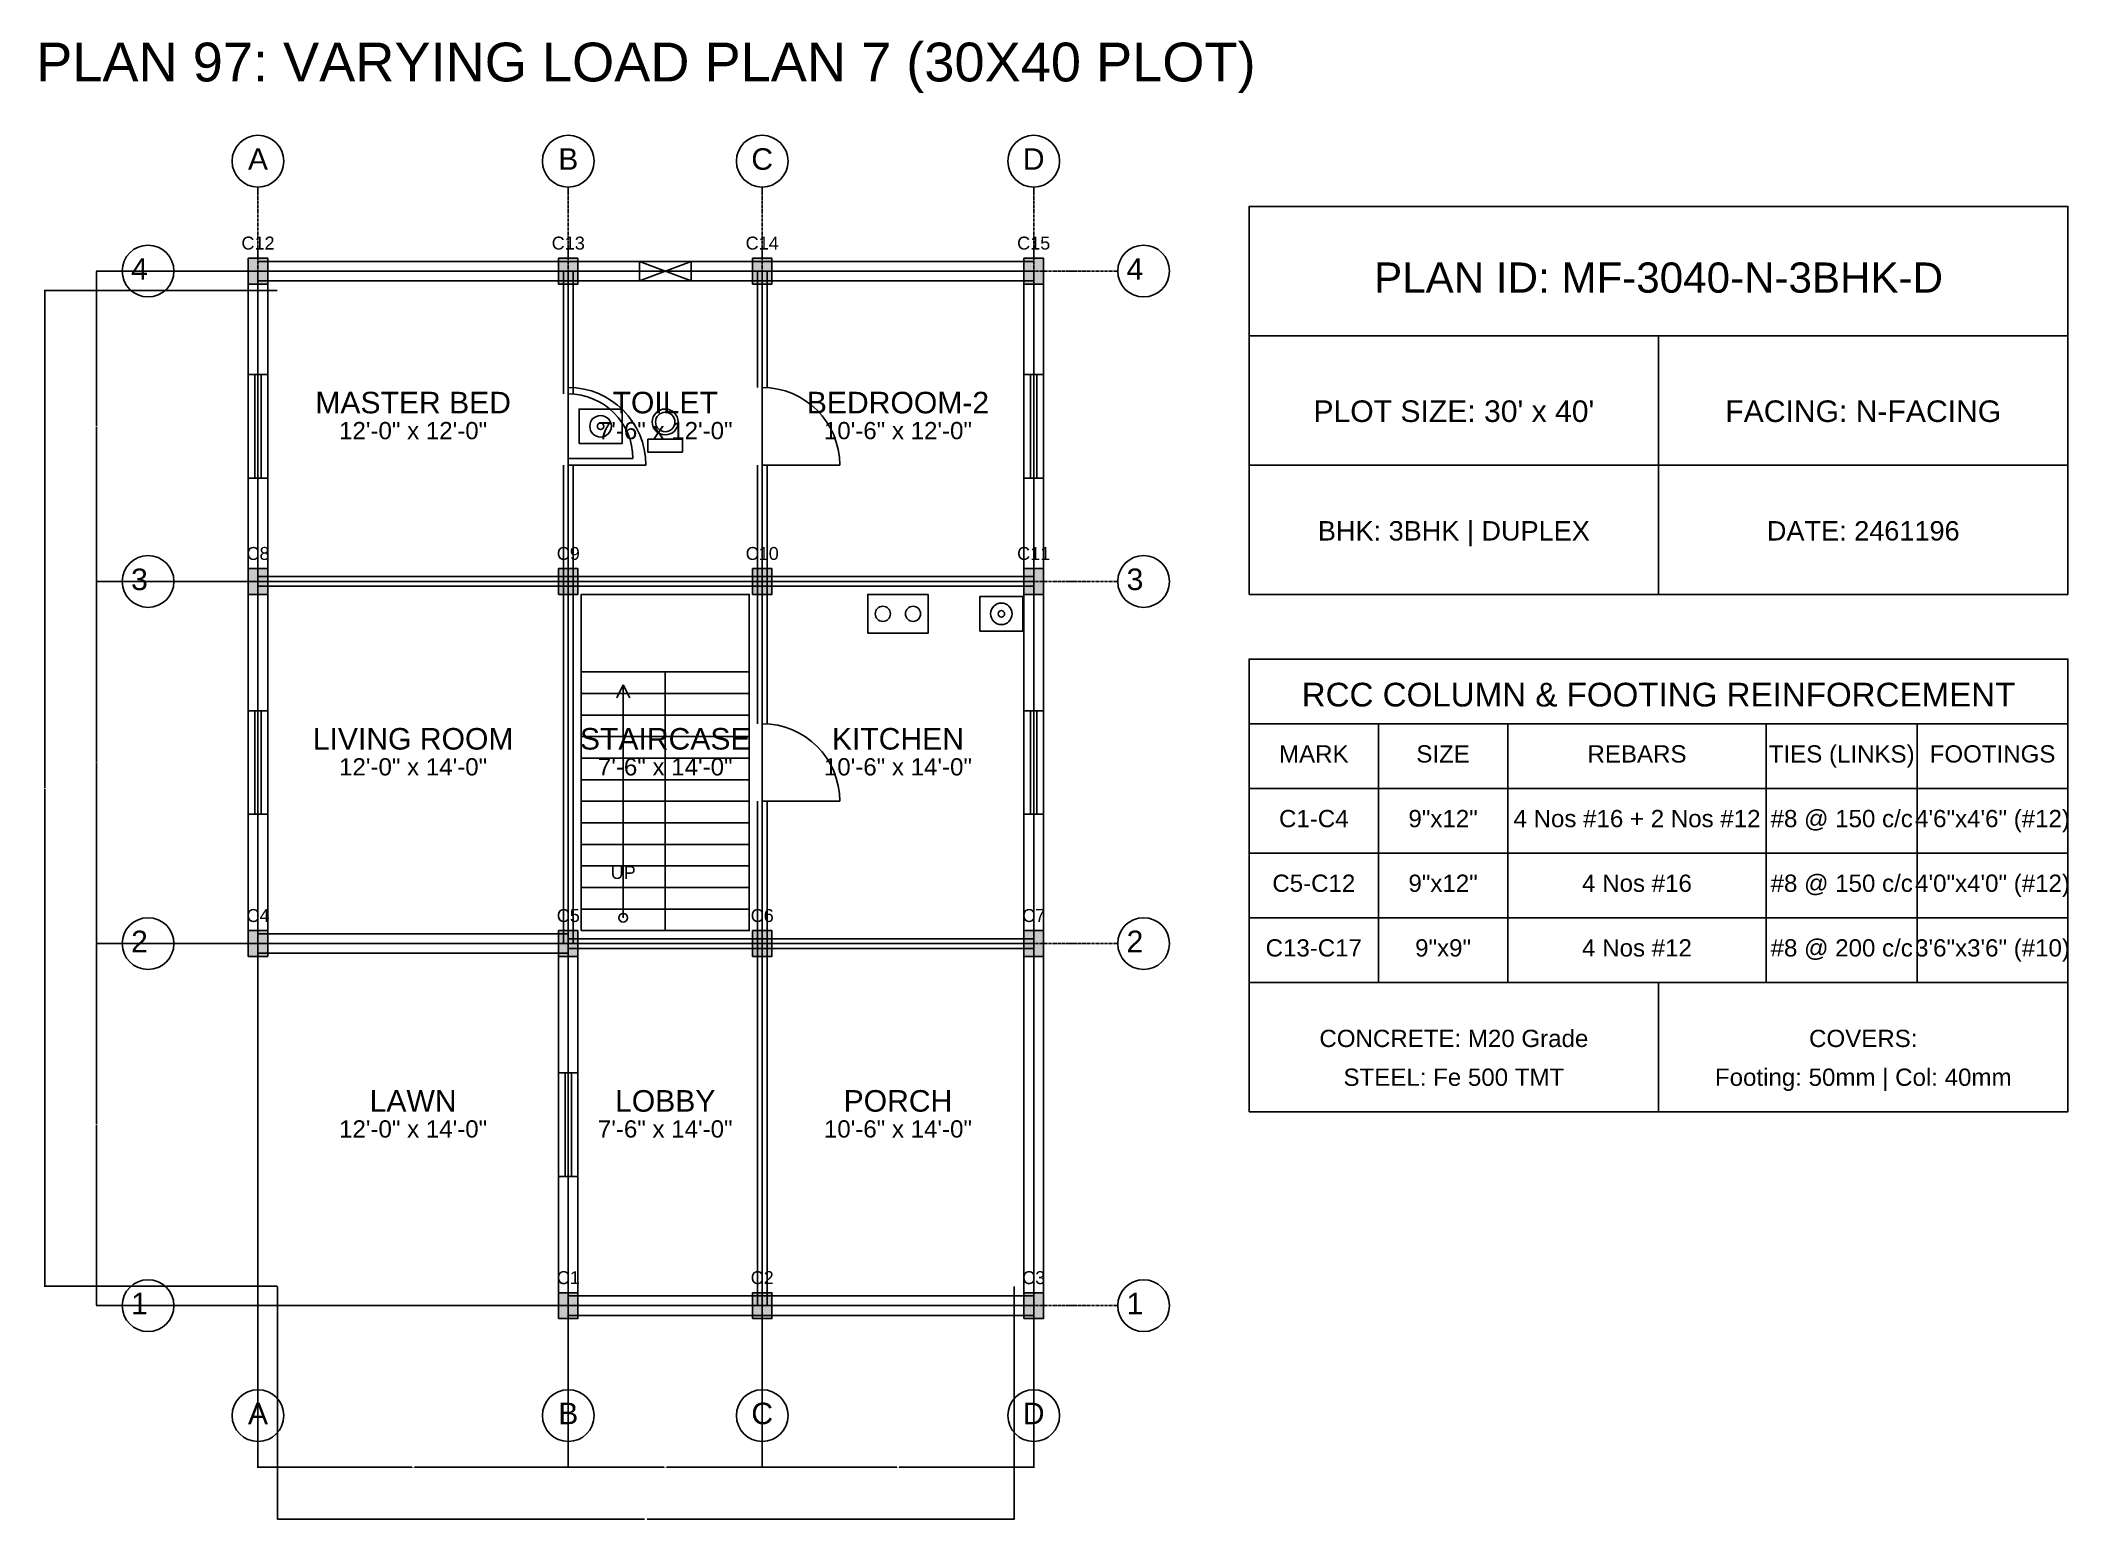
# Model space of a CAD drawing. Header units: inches. Extents: x -134 to 23580, y -99 to 23207.
# Drawn here: x 14899 to 15840, y 22401 to 23087 of the extents above; entities that cross this region are included whole.
import ezdxf
from ezdxf.enums import TextEntityAlignment as Align

# ---------------------------------------------------------------- set-up
doc = ezdxf.new("R2010")
doc.units = ezdxf.units.IN
doc.header["$MEASUREMENT"] = 0
doc.linetypes.add('CENTER', pattern=[2, 1.25, -0.25, 0.25, -0.25])
for name, color, linetype in [('A-COL-HATCH', 251, 'Continuous'), ('A-COLUMN', 1, 'Continuous'), ('A-DIM', 5, 'Continuous'), ('A-DOOR', 30, 'Continuous'), ('A-FIXTURE', 8, 'Continuous'), ('A-STAIR', 6, 'Continuous'), ('A-TEXT', 2, 'Continuous'), ('A-WALL-EXT', 7, 'Continuous'), ('A-WALL-INT', 9, 'Continuous'), ('A-WINDOW', 4, 'Continuous'), ('S-BEAM-FRAMING', 2, 'Continuous'), ('S-BUBBLE', 4, 'Continuous'), ('S-GRID-CENTER', 8, 'CENTER'), ('S-TABLE', 7, 'Continuous'), ('S-TEXT', 3, 'Continuous')]:
    doc.layers.add(name, color=color, linetype=linetype)
doc.styles.get("Standard").update_dxf_attribs({"font": 'arial.ttf'})
doc.dimstyles.get("Standard").update_dxf_attribs({"dimtxt": 0.18, "dimasz": 0.18, "dimexe": 0.18, "dimexo": 0.0625, "dimgap": 0.09, "dimtad": 0, "dimtih": 1, "dimtoh": 1, "dimdec": 4, "dimzin": 0, "dimdsep": 46, "dimtxsty": 'Standard', "dimcen": 0.09, "dimadec": 0, "dimazin": 0, "dimtfac": 1, "dimtdec": 4, "dimtofl": 0, "dimtmove": 0, "dimatfit": 3, "dimfxl": 1, "dimtolj": 1, "dimtzin": 0, "dimarcsym": 0})

msp = doc.modelspace()

# ---------------------------------------------------------------- texts
at = {"layer": 'A-TEXT'}
for s, height, p in [('PLAN 97: VARYING LOAD PLAN 7 (30X40 PLOT)', 18, (15180, 23068)), ('C12', 6, (15000, 22990)), ('C13', 6, (15144, 22990)), ('C14', 6, (15234, 22990)), ('C15', 6, (15360, 22990)), ('PLAN ID: MF-3040-N-3BHK-D', 14, (15650, 22970)), ('MASTER BED', 10, (15072, 22914)), ('TOILET', 10, (15189, 22914)), ('BEDROOM-2', 10, (15297, 22914)), ("PLOT SIZE: 30' x 40'", 10, (15555, 22910)), ('FACING: N-FACING', 10, (15745, 22910)), ('12\'-0" x 12\'-0"', 8, (15072, 22902)), ('7\'-6" x 12\'-0"', 8, (15189, 22902)), ('10\'-6" x 12\'-0"', 8, (15297, 22902)), ('BHK: 3BHK | DUPLEX', 9, (15555, 22855)), ('DATE: 2461196', 9, (15745, 22855)), ('C8', 6, (15000, 22846)), ('C9', 6, (15144, 22846)), ('C10', 6, (15234, 22846)), ('C11', 6, (15360, 22846)), ('LIVING ROOM', 10, (15072, 22758)), ('STAIRCASE', 10, (15189, 22758)), ('KITCHEN', 10, (15297, 22758)), ('12\'-0" x 14\'-0"', 8, (15072, 22746)), ('7\'-6" x 14\'-0"', 8, (15189, 22746)), ('10\'-6" x 14\'-0"', 8, (15297, 22746)), ('UP', 6, (15169.5, 22698)), ('C4', 6, (15000, 22678)), ('C5', 6, (15144, 22678)), ('C6', 6, (15234, 22678)), ('C7', 6, (15360, 22678)), ('LAWN', 10, (15072, 22590)), ('LOBBY', 10, (15189, 22590)), ('PORCH', 10, (15297, 22590)), ('12\'-0" x 14\'-0"', 8, (15072, 22578)), ('7\'-6" x 14\'-0"', 8, (15189, 22578)), ('10\'-6" x 14\'-0"', 8, (15297, 22578)), ('C1', 6, (15144, 22510)), ('C2', 6, (15234, 22510)), ('C3', 6, (15360, 22510))]:
    msp.add_text(s, height=height, dxfattribs=at).set_placement(p, align=Align.CENTER)
at = {"layer": 'S-TEXT'}
for s, height, p in [('A', 10, (15000, 23027)), ('B', 10, (15144, 23027)), ('C', 10, (15234, 23027)), ('D', 10, (15360, 23027)), ('4', 10, (14945, 22976)), ('4', 10, (15407, 22976)), ('3', 10, (14945, 22832)), ('3', 10, (15407, 22832)), ('RCC COLUMN & FOOTING REINFORCEMENT', 11, (15650, 22778)), ('MARK', 8, (15490, 22752)), ('SIZE', 8, (15550, 22752)), ('REBARS', 8, (15640, 22752)), ('TIES (LINKS)', 8, (15735, 22752)), ('FOOTINGS', 8, (15805, 22752)), ('C1-C4', 8, (15490, 22722)), ('9"x12"', 8, (15550, 22722)), ('4 Nos #16 + 2 Nos #12', 8, (15640, 22722)), ('#8 @ 150 c/c', 8, (15735, 22722)), ('4\'6"x4\'6" (#12)', 8, (15805, 22722)), ('#8 @ 150 c/c', 8, (15735, 22692)), ('4\'0"x4\'0" (#12)', 8, (15805, 22692)), ('C5-C12', 8, (15490, 22692)), ('9"x12"', 8, (15550, 22692)), ('4 Nos #16', 8, (15640, 22692)), ('2', 10, (14945, 22664)), ('2', 10, (15407, 22664)), ('C13-C17', 8, (15490, 22662)), ('9"x9"', 8, (15550, 22662)), ('4 Nos #12', 8, (15640, 22662)), ('#8 @ 200 c/c', 8, (15735, 22662)), ('3\'6"x3\'6" (#10)', 8, (15805, 22662)), ('CONCRETE: M20 Grade', 8, (15555, 22620)), ('COVERS:', 8, (15745, 22620)), ('STEEL: Fe 500 TMT', 8, (15555, 22602)), ('Footing: 50mm | Col: 40mm', 8, (15745, 22602)), ('1', 10, (14945, 22496)), ('1', 10, (15407, 22496)), ('A', 10, (15000, 22445)), ('B', 10, (15144, 22445)), ('C', 10, (15234, 22445)), ('D', 10, (15360, 22445))]:
    msp.add_text(s, height=height, dxfattribs=at).set_placement(p, align=Align.CENTER)

# ---------------------------------------------------------------- blocks, each defined once
blk = doc.blocks.new('*D828')
at = {"layer": 'A-DIM', "color": 0, "lineweight": -2, "transparency": 16777216}
for p, q in [((15000, 22508.94), (15000, 22424.82)), ((15144, 22508.94), (15144, 22424.82)), ((15000.18, 22425), (15071.41, 22425)), ((15143.82, 22425), (15072.59, 22425))]:
    blk.add_line(p, q, dxfattribs=at)
at = {"layer": 'A-DIM', "color": 0, "transparency": 16777216}
for points in [[(15000.18, 22425.03), (15000.18, 22424.97), (15000, 22425)], [(15143.82, 22425.03), (15143.82, 22424.97), (15144, 22425)]]:
    blk.add_solid(points, dxfattribs=at)
at = {"layer": 'Defpoints', "color": 0, "transparency": 16777216}
for p in [(15000, 22509), (15144, 22509), (15144, 22425)]:
    blk.add_point(p, dxfattribs=at)
at = {"layer": 'A-DIM', "color": 0, "transparency": 16777216, "insert": (15072, 22425), "char_height": 0.18, "attachment_point": 5}
blk.add_mtext('\\A1;144.0000', dxfattribs=at)
blk = doc.blocks.new('*D829')
at = {"layer": 'A-DIM', "color": 0, "lineweight": -2, "transparency": 16777216}
for p, q in [((15144, 22508.94), (15144, 22424.82)), ((15234, 22508.94), (15234, 22424.82)), ((15144.18, 22425), (15188.47, 22425)), ((15233.82, 22425), (15189.53, 22425))]:
    blk.add_line(p, q, dxfattribs=at)
at = {"layer": 'A-DIM', "color": 0, "transparency": 16777216}
for points in [[(15144.18, 22425.03), (15144.18, 22424.97), (15144, 22425)], [(15233.82, 22425.03), (15233.82, 22424.97), (15234, 22425)]]:
    blk.add_solid(points, dxfattribs=at)
at = {"layer": 'Defpoints', "color": 0, "transparency": 16777216}
for p in [(15144, 22509), (15234, 22509), (15234, 22425)]:
    blk.add_point(p, dxfattribs=at)
at = {"layer": 'A-DIM', "color": 0, "transparency": 16777216, "insert": (15189, 22425), "char_height": 0.18, "attachment_point": 5}
blk.add_mtext('\\A1;90.0000', dxfattribs=at)
blk = doc.blocks.new('*D830')
at = {"layer": 'A-DIM', "color": 0, "lineweight": -2, "transparency": 16777216}
for p, q in [((15234, 22508.94), (15234, 22424.82)), ((15360, 22508.94), (15360, 22424.82)), ((15234.18, 22425), (15296.41, 22425)), ((15359.82, 22425), (15297.59, 22425))]:
    blk.add_line(p, q, dxfattribs=at)
at = {"layer": 'A-DIM', "color": 0, "transparency": 16777216}
for points in [[(15234.18, 22425.03), (15234.18, 22424.97), (15234, 22425)], [(15359.82, 22425.03), (15359.82, 22424.97), (15360, 22425)]]:
    blk.add_solid(points, dxfattribs=at)
at = {"layer": 'Defpoints', "color": 0, "transparency": 16777216}
for p in [(15234, 22509), (15360, 22509), (15360, 22425)]:
    blk.add_point(p, dxfattribs=at)
at = {"layer": 'A-DIM', "color": 0, "transparency": 16777216, "insert": (15297, 22425), "char_height": 0.18, "attachment_point": 5}
blk.add_mtext('\\A1;126.0000', dxfattribs=at)
blk = doc.blocks.new('*D831')
at = {"layer": 'A-DIM', "color": 0, "lineweight": -2, "transparency": 16777216}
for p, q in [((15009, 22508.94), (15009, 22400.82)), ((15351, 22508.94), (15351, 22400.82)), ((15009.18, 22401), (15179.4, 22401)), ((15350.82, 22401), (15180.6, 22401))]:
    blk.add_line(p, q, dxfattribs=at)
at = {"layer": 'A-DIM', "color": 0, "transparency": 16777216}
for points in [[(15009.18, 22401.03), (15009.18, 22400.97), (15009, 22401)], [(15350.82, 22401.03), (15350.82, 22400.97), (15351, 22401)]]:
    blk.add_solid(points, dxfattribs=at)
at = {"layer": 'Defpoints', "color": 0, "transparency": 16777216}
for p in [(15009, 22509), (15351, 22509), (15351, 22401)]:
    blk.add_point(p, dxfattribs=at)
at = {"layer": 'A-DIM', "color": 0, "transparency": 16777216, "insert": (15180, 22401), "char_height": 0.18, "attachment_point": 5}
blk.add_mtext('\\A1;342.0000', dxfattribs=at)
blk = doc.blocks.new('*D832')
at = {"layer": 'A-DIM', "color": 0, "lineweight": -2, "transparency": 16777216}
for p, q in [((15008.94, 22668), (14924.82, 22668)), ((14925, 22667.82), (14925, 22584.18)), ((14925, 22500.18), (14925, 22583.82)), ((15008.94, 22500), (14924.82, 22500))]:
    blk.add_line(p, q, dxfattribs=at)
at = {"layer": 'A-DIM', "color": 0, "transparency": 16777216}
for points in [[(14924.97, 22667.82), (14925.03, 22667.82), (14925, 22668)], [(14924.97, 22500.18), (14925.03, 22500.18), (14925, 22500)]]:
    blk.add_solid(points, dxfattribs=at)
at = {"layer": 'Defpoints', "color": 0, "transparency": 16777216}
for p in [(14925, 22668), (15009, 22668), (15009, 22500)]:
    blk.add_point(p, dxfattribs=at)
at = {"layer": 'A-DIM', "color": 0, "transparency": 16777216, "insert": (14925, 22584), "char_height": 0.18, "attachment_point": 5}
blk.add_mtext('\\A1;168.0000', dxfattribs=at)
blk = doc.blocks.new('*D833')
at = {"layer": 'A-DIM', "color": 0, "lineweight": -2, "transparency": 16777216}
for p, q in [((15008.94, 22836), (14924.82, 22836)), ((14925, 22835.82), (14925, 22752.18)), ((14925, 22668.18), (14925, 22751.82)), ((15008.94, 22668), (14924.82, 22668))]:
    blk.add_line(p, q, dxfattribs=at)
at = {"layer": 'A-DIM', "color": 0, "transparency": 16777216}
for points in [[(14924.97, 22835.82), (14925.03, 22835.82), (14925, 22836)], [(14924.97, 22668.18), (14925.03, 22668.18), (14925, 22668)]]:
    blk.add_solid(points, dxfattribs=at)
at = {"layer": 'Defpoints', "color": 0, "transparency": 16777216}
for p in [(14925, 22836), (15009, 22836), (15009, 22668)]:
    blk.add_point(p, dxfattribs=at)
at = {"layer": 'A-DIM', "color": 0, "transparency": 16777216, "insert": (14925, 22752), "char_height": 0.18, "attachment_point": 5}
blk.add_mtext('\\A1;168.0000', dxfattribs=at)
blk = doc.blocks.new('*D834')
at = {"layer": 'A-DIM', "color": 0, "lineweight": -2, "transparency": 16777216}
for p, q in [((15008.94, 22980), (14924.82, 22980)), ((14925, 22979.82), (14925, 22908.18)), ((14925, 22836.18), (14925, 22907.82)), ((15008.94, 22836), (14924.82, 22836))]:
    blk.add_line(p, q, dxfattribs=at)
at = {"layer": 'A-DIM', "color": 0, "transparency": 16777216}
for points in [[(14924.97, 22979.82), (14925.03, 22979.82), (14925, 22980)], [(14924.97, 22836.18), (14925.03, 22836.18), (14925, 22836)]]:
    blk.add_solid(points, dxfattribs=at)
at = {"layer": 'Defpoints', "color": 0, "transparency": 16777216}
for p in [(14925, 22980), (15009, 22980), (15009, 22836)]:
    blk.add_point(p, dxfattribs=at)
at = {"layer": 'A-DIM', "color": 0, "transparency": 16777216, "insert": (14925, 22908), "char_height": 0.18, "attachment_point": 5}
blk.add_mtext('\\A1;144.0000', dxfattribs=at)
blk = doc.blocks.new('*D835')
at = {"layer": 'A-DIM', "color": 0, "lineweight": -2, "transparency": 16777216}
for p, q in [((15008.94, 22971), (14900.82, 22971)), ((14901, 22970.82), (14901, 22740.18)), ((14901, 22509.18), (14901, 22739.82)), ((15008.94, 22509), (14900.82, 22509))]:
    blk.add_line(p, q, dxfattribs=at)
at = {"layer": 'A-DIM', "color": 0, "transparency": 16777216}
for points in [[(14900.97, 22970.82), (14901.03, 22970.82), (14901, 22971)], [(14900.97, 22509.18), (14901.03, 22509.18), (14901, 22509)]]:
    blk.add_solid(points, dxfattribs=at)
at = {"layer": 'Defpoints', "color": 0, "transparency": 16777216}
for p in [(14901, 22971), (15009, 22971), (15009, 22509)]:
    blk.add_point(p, dxfattribs=at)
at = {"layer": 'A-DIM', "color": 0, "transparency": 16777216, "insert": (14901, 22740), "char_height": 0.18, "attachment_point": 5}
blk.add_mtext('\\A1;462.0000', dxfattribs=at)

# ---------------------------------------------------------------- dimensions: what is measured, and where the dimension line sits
at = {"layer": 'A-DIM'}
for base, p1, p2, picture, middle in [((14925, 22980), (15009, 22836), (15009, 22980), '*D834', (14925, 22908)), ((14901, 22971), (15009, 22509), (15009, 22971), '*D835', (14901, 22740)), ((14925, 22836), (15009, 22668), (15009, 22836), '*D833', (14925, 22752)), ((14925, 22668), (15009, 22500), (15009, 22668), '*D832', (14925, 22584))]:
    dim = msp.add_linear_dim(base=base, p1=p1, p2=p2, angle=90, dimstyle='Standard', dxfattribs=at)
    dim.commit()
    dim.dimension.update_dxf_attribs({"geometry": picture, "text_midpoint": middle})
for base, p1, p2, picture, middle in [((15144, 22425), (15000, 22509), (15144, 22509), '*D828', (15072, 22425)), ((15351, 22401), (15009, 22509), (15351, 22509), '*D831', (15180, 22401)), ((15234, 22425), (15144, 22509), (15234, 22509), '*D829', (15189, 22425)), ((15360, 22425), (15234, 22509), (15360, 22509), '*D830', (15297, 22425))]:
    dim = msp.add_linear_dim(base=base, p1=p1, p2=p2, dimstyle='Standard', dxfattribs=at)
    dim.commit()
    dim.dimension.update_dxf_attribs({"geometry": picture, "text_midpoint": middle})

# ---------------------------------------------------------------- linework, layer by layer
at = {"layer": 'A-COL-HATCH'}
for points in [[(14995.5, 22974), (15004.5, 22974), (14995.5, 22986), (15004.5, 22986)], [(15139.5, 22974), (15148.5, 22974), (15139.5, 22986), (15148.5, 22986)], [(15229.5, 22974), (15238.5, 22974), (15229.5, 22986), (15238.5, 22986)], [(15355.5, 22974), (15364.5, 22974), (15355.5, 22986), (15364.5, 22986)], [(14995.5, 22830), (15004.5, 22830), (14995.5, 22842), (15004.5, 22842)], [(15139.5, 22830), (15148.5, 22830), (15139.5, 22842), (15148.5, 22842)], [(15229.5, 22830), (15238.5, 22830), (15229.5, 22842), (15238.5, 22842)], [(15355.5, 22830), (15364.5, 22830), (15355.5, 22842), (15364.5, 22842)], [(14995.5, 22662), (15004.5, 22662), (14995.5, 22674), (15004.5, 22674)], [(15139.5, 22662), (15148.5, 22662), (15139.5, 22674), (15148.5, 22674)], [(15229.5, 22662), (15238.5, 22662), (15229.5, 22674), (15238.5, 22674)], [(15355.5, 22662), (15364.5, 22662), (15355.5, 22674), (15364.5, 22674)], [(15139.5, 22494), (15148.5, 22494), (15139.5, 22506), (15148.5, 22506)], [(15229.5, 22494), (15238.5, 22494), (15229.5, 22506), (15238.5, 22506)], [(15355.5, 22494), (15364.5, 22494), (15355.5, 22506), (15364.5, 22506)]]:
    msp.add_solid(points, dxfattribs=at)
at = {"layer": 'A-COLUMN'}
for points in [[(14995.5, 22974), (15004.5, 22974), (15004.5, 22986), (14995.5, 22986)], [(15139.5, 22974), (15148.5, 22974), (15148.5, 22986), (15139.5, 22986)], [(15229.5, 22974), (15238.5, 22974), (15238.5, 22986), (15229.5, 22986)], [(15355.5, 22974), (15364.5, 22974), (15364.5, 22986), (15355.5, 22986)], [(14995.5, 22830), (15004.5, 22830), (15004.5, 22842), (14995.5, 22842)], [(15139.5, 22830), (15148.5, 22830), (15148.5, 22842), (15139.5, 22842)], [(15229.5, 22830), (15238.5, 22830), (15238.5, 22842), (15229.5, 22842)], [(15355.5, 22830), (15364.5, 22830), (15364.5, 22842), (15355.5, 22842)], [(14995.5, 22662), (15004.5, 22662), (15004.5, 22674), (14995.5, 22674)], [(15139.5, 22662), (15148.5, 22662), (15148.5, 22674), (15139.5, 22674)], [(15229.5, 22662), (15238.5, 22662), (15238.5, 22674), (15229.5, 22674)], [(15355.5, 22662), (15364.5, 22662), (15364.5, 22674), (15355.5, 22674)], [(15139.5, 22494), (15148.5, 22494), (15148.5, 22506), (15139.5, 22506)], [(15229.5, 22494), (15238.5, 22494), (15238.5, 22506), (15229.5, 22506)], [(15355.5, 22494), (15364.5, 22494), (15364.5, 22506), (15355.5, 22506)]]:
    msp.add_lwpolyline(points, close=True, dxfattribs=at)
at = {"layer": 'A-DOOR'}
for p, q in [((15144, 22893), (15174, 22893)), ((15144, 22890), (15180, 22890)), ((15234, 22890), (15270, 22890)), ((15234, 22734), (15270, 22734))]:
    msp.add_line(p, q, dxfattribs=at)
for centre, radius in [((15144, 22890), 36), ((15144, 22893), 30), ((15234, 22890), 36), ((15234, 22734), 36)]:
    msp.add_arc(centre, radius, 0, 90, dxfattribs=at)
at = {"layer": 'A-FIXTURE'}
for points in [[(15149, 22900), (15169, 22900), (15169, 22916), (15149, 22916)], [(15181, 22896), (15197, 22896), (15197, 22902), (15181, 22902)], [(15283, 22812), (15311, 22812), (15311, 22830), (15283, 22830)], [(15335, 22813), (15355, 22813), (15355, 22829), (15335, 22829)]]:
    msp.add_lwpolyline(points, close=True, dxfattribs=at)
for centre, radius in [((15159, 22908), 5), ((15159, 22908), 1.5), ((15189, 22910), 6), ((15189, 22910), 4.5), ((15290, 22821), 3.5), ((15304, 22821), 3.5), ((15345, 22821), 5), ((15345, 22821), 1.5)]:
    msp.add_circle(centre, radius, dxfattribs=at)
at = {"layer": 'A-STAIR'}
for p, q in [((15150, 22794), (15228, 22794)), ((15169.5, 22788), (15166.5, 22782)), ((15169.5, 22680), (15169.5, 22788)), ((15169.5, 22788), (15172.5, 22782)), ((15189, 22674), (15189, 22794)), ((15150, 22784), (15189, 22784)), ((15189, 22784), (15228, 22784)), ((15150, 22774), (15189, 22774)), ((15189, 22774), (15228, 22774)), ((15150, 22764), (15189, 22764)), ((15189, 22764), (15228, 22764)), ((15150, 22754), (15189, 22754)), ((15189, 22754), (15228, 22754)), ((15150, 22744), (15189, 22744)), ((15189, 22744), (15228, 22744)), ((15150, 22734), (15189, 22734)), ((15189, 22734), (15228, 22734)), ((15150, 22724), (15189, 22724)), ((15189, 22724), (15228, 22724)), ((15150, 22714), (15189, 22714)), ((15189, 22714), (15228, 22714)), ((15150, 22704), (15189, 22704)), ((15189, 22704), (15228, 22704)), ((15150, 22694), (15189, 22694)), ((15189, 22694), (15228, 22694)), ((15150, 22684), (15189, 22684)), ((15189, 22684), (15228, 22684))]:
    msp.add_line(p, q, dxfattribs=at)
msp.add_lwpolyline([(15150, 22674), (15228, 22674), (15228, 22830), (15150, 22830)], close=True, dxfattribs=at)
msp.add_circle((15169.5, 22680), 2, dxfattribs=at)
at = {"layer": 'A-WALL-EXT'}
for p, q in [((15000, 22984.5), (15144, 22984.5)), ((15144, 22984.5), (15177, 22984.5)), ((15201, 22984.5), (15234, 22984.5)), ((15234, 22984.5), (15360, 22984.5)), ((14995.5, 22932), (14995.5, 22980)), ((15000, 22975.5), (15144, 22975.5)), ((15004.5, 22932), (15004.5, 22980)), ((15144, 22975.5), (15177, 22975.5)), ((15201, 22975.5), (15234, 22975.5)), ((15234, 22975.5), (15360, 22975.5)), ((15355.5, 22932), (15355.5, 22980)), ((15364.5, 22932), (15364.5, 22980)), ((15460, 22950), (15840, 22950)), ((15650, 22830), (15650, 22950)), ((15460, 22890), (15840, 22890)), ((14995.5, 22836), (14995.5, 22884)), ((15004.5, 22836), (15004.5, 22884)), ((15355.5, 22836), (15355.5, 22884)), ((15364.5, 22836), (15364.5, 22884)), ((14995.5, 22776), (14995.5, 22836)), ((15004.5, 22776), (15004.5, 22836)), ((15355.5, 22776), (15355.5, 22836)), ((15364.5, 22776), (15364.5, 22836)), ((14995.5, 22668), (14995.5, 22728)), ((15004.5, 22668), (15004.5, 22728)), ((15355.5, 22668), (15355.5, 22728)), ((15364.5, 22668), (15364.5, 22728)), ((15000, 22672.5), (15144, 22672.5)), ((15000, 22663.5), (15144, 22663.5)), ((15139.5, 22608), (15139.5, 22668)), ((15148.5, 22608), (15148.5, 22668)), ((15355.5, 22500), (15355.5, 22668)), ((15364.5, 22500), (15364.5, 22668)), ((15139.5, 22500), (15139.5, 22560)), ((15148.5, 22500), (15148.5, 22560)), ((15144, 22504.5), (15234, 22504.5)), ((15234, 22504.5), (15360, 22504.5)), ((15144, 22495.5), (15234, 22495.5)), ((15234, 22495.5), (15360, 22495.5))]:
    msp.add_line(p, q, dxfattribs=at)
msp.add_lwpolyline([(15460, 22830), (15840, 22830), (15840, 23010), (15460, 23010)], close=True, dxfattribs=at)
at = {"layer": 'A-WALL-INT'}
for p, q in [((15141.75, 22923), (15141.75, 22980)), ((15146.25, 22923), (15146.25, 22980)), ((15231.75, 22926), (15231.75, 22980)), ((15236.25, 22926), (15236.25, 22980)), ((15141.75, 22836), (15141.75, 22890)), ((15146.25, 22836), (15146.25, 22890)), ((15231.75, 22836), (15231.75, 22890)), ((15236.25, 22836), (15236.25, 22890)), ((15000, 22838.25), (15144, 22838.25)), ((15000, 22833.75), (15144, 22833.75)), ((15141.75, 22668), (15141.75, 22836)), ((15144, 22838.25), (15234, 22838.25)), ((15144, 22833.75), (15234, 22833.75)), ((15146.25, 22668), (15146.25, 22836)), ((15231.75, 22770), (15231.75, 22836)), ((15234, 22838.25), (15360, 22838.25)), ((15234, 22833.75), (15360, 22833.75)), ((15236.25, 22770), (15236.25, 22836)), ((15231.75, 22668), (15231.75, 22734)), ((15236.25, 22668), (15236.25, 22734)), ((15144, 22670.25), (15234, 22670.25)), ((15144, 22665.75), (15234, 22665.75)), ((15231.75, 22500), (15231.75, 22668)), ((15234, 22670.25), (15360, 22670.25)), ((15234, 22665.75), (15360, 22665.75)), ((15236.25, 22500), (15236.25, 22668))]:
    msp.add_line(p, q, dxfattribs=at)
at = {"layer": 'A-WINDOW'}
for p, q in [((15177, 22975.5), (15201, 22984.5)), ((15177, 22984.5), (15201, 22975.5)), ((14998.5, 22884), (14998.5, 22932)), ((15001.5, 22884), (15001.5, 22932)), ((15358.5, 22884), (15358.5, 22932)), ((15361.5, 22884), (15361.5, 22932)), ((14998.5, 22728), (14998.5, 22776)), ((15001.5, 22728), (15001.5, 22776)), ((15358.5, 22728), (15358.5, 22776)), ((15361.5, 22728), (15361.5, 22776)), ((15142.5, 22560), (15142.5, 22608)), ((15145.5, 22560), (15145.5, 22608))]:
    msp.add_line(p, q, dxfattribs=at)
for points in [[(15177, 22975.5), (15201, 22975.5), (15201, 22984.5), (15177, 22984.5)], [(14995.5, 22884), (15004.5, 22884), (15004.5, 22932), (14995.5, 22932)], [(15355.5, 22884), (15364.5, 22884), (15364.5, 22932), (15355.5, 22932)], [(14995.5, 22728), (15004.5, 22728), (15004.5, 22776), (14995.5, 22776)], [(15355.5, 22728), (15364.5, 22728), (15364.5, 22776), (15355.5, 22776)], [(15139.5, 22560), (15148.5, 22560), (15148.5, 22608), (15139.5, 22608)]]:
    msp.add_lwpolyline(points, close=True, dxfattribs=at)
at = {"layer": 'S-BEAM-FRAMING'}
for p, q in [((15000, 22500), (15000, 22980)), ((15000, 22980), (15360, 22980)), ((15144, 22500), (15144, 22980)), ((15234, 22500), (15234, 22980)), ((15360, 22500), (15360, 22980)), ((15000, 22836), (15360, 22836)), ((15000, 22668), (15360, 22668)), ((15000, 22500), (15360, 22500))]:
    msp.add_line(p, q, dxfattribs=at)
at = {"layer": 'S-BUBBLE'}
for centre in [(15000, 23031), (15144, 23031), (15234, 23031), (15360, 23031), (14949, 22980), (15411, 22980), (14949, 22836), (15411, 22836), (14949, 22668), (15411, 22668), (14949, 22500), (15411, 22500), (15000, 22449), (15144, 22449), (15234, 22449), (15360, 22449)]:
    msp.add_circle(centre, 12, dxfattribs=at)
at = {"layer": 'S-GRID-CENTER'}
for p, q in [((15000, 22461), (15000, 23019)), ((15144, 22461), (15144, 23019)), ((15234, 22461), (15234, 23019)), ((15360, 22461), (15360, 23019)), ((14961, 22980), (15399, 22980)), ((14961, 22836), (15399, 22836)), ((14961, 22668), (15399, 22668)), ((14961, 22500), (15399, 22500))]:
    msp.add_line(p, q, dxfattribs=at)
at = {"layer": 'S-TABLE'}
for points in [[(15460, 22770), (15840, 22770), (15840, 22800), (15460, 22800)], [(15460, 22740), (15520, 22740), (15520, 22770), (15460, 22770)], [(15520, 22740), (15580, 22740), (15580, 22770), (15520, 22770)], [(15580, 22740), (15700, 22740), (15700, 22770), (15580, 22770)], [(15700, 22740), (15770, 22740), (15770, 22770), (15700, 22770)], [(15770, 22740), (15840, 22740), (15840, 22770), (15770, 22770)], [(15460, 22710), (15520, 22710), (15520, 22740), (15460, 22740)], [(15520, 22710), (15580, 22710), (15580, 22740), (15520, 22740)], [(15580, 22710), (15700, 22710), (15700, 22740), (15580, 22740)], [(15700, 22710), (15770, 22710), (15770, 22740), (15700, 22740)], [(15770, 22710), (15840, 22710), (15840, 22740), (15770, 22740)], [(15460, 22680), (15520, 22680), (15520, 22710), (15460, 22710)], [(15520, 22680), (15580, 22680), (15580, 22710), (15520, 22710)], [(15580, 22680), (15700, 22680), (15700, 22710), (15580, 22710)], [(15700, 22680), (15770, 22680), (15770, 22710), (15700, 22710)], [(15770, 22680), (15840, 22680), (15840, 22710), (15770, 22710)], [(15460, 22650), (15520, 22650), (15520, 22680), (15460, 22680)], [(15520, 22650), (15580, 22650), (15580, 22680), (15520, 22680)], [(15580, 22650), (15700, 22650), (15700, 22680), (15580, 22680)], [(15700, 22650), (15770, 22650), (15770, 22680), (15700, 22680)], [(15770, 22650), (15840, 22650), (15840, 22680), (15770, 22680)], [(15460, 22590), (15650, 22590), (15650, 22650), (15460, 22650)], [(15650, 22590), (15840, 22590), (15840, 22650), (15650, 22650)]]:
    msp.add_lwpolyline(points, close=True, dxfattribs=at)

msp.set_redraw_order([(e.dxf.handle, doc.entitydb.next_handle()) for e in msp.query("TEXT MTEXT ATTDEF DIMENSION ARC_DIMENSION")])  # texts and dimensions are drawn at this point

doc.saveas('drawing.dxf')
